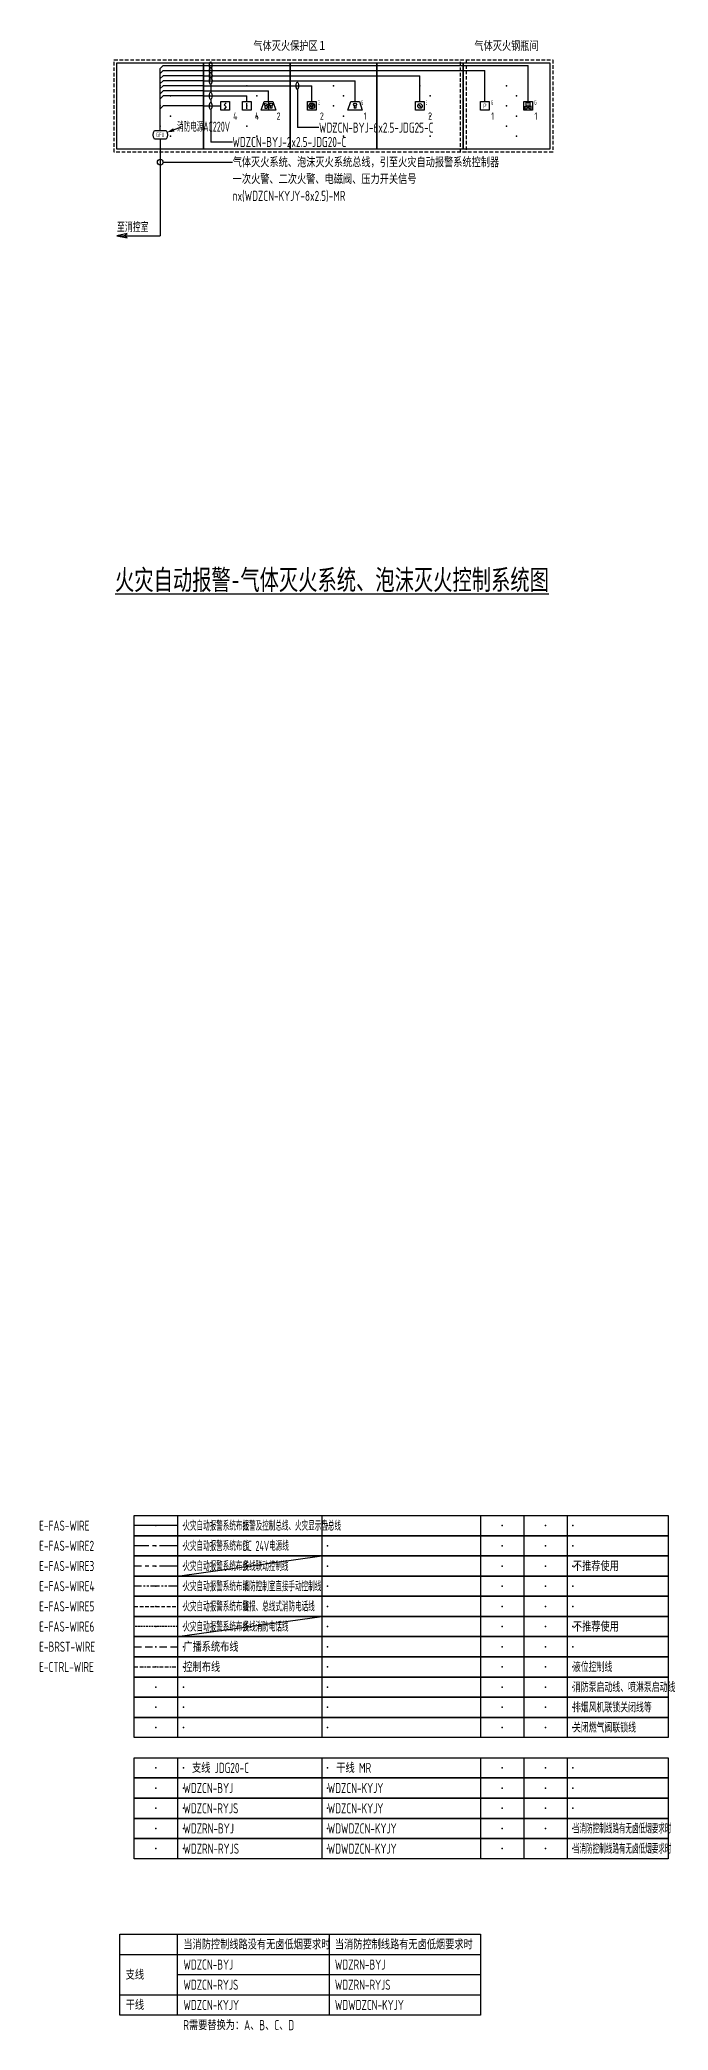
# Model space of a CAD drawing. Header units: millimetres. Extents: x -610917 to 349982, y -134386 to 210510.
# Drawn here: x 87812 to 109587, y -71223 to -2206 of the extents above; entities that cross this region are included whole.
import ezdxf
from ezdxf import colors
from ezdxf.entities.mleader import LeaderData, LeaderLine
from ezdxf.enums import TextEntityAlignment as Align
from ezdxf.math import Vec2, Vec3

# ---------------------------------------------------------------- set-up
doc = ezdxf.new("R2010")
doc.units = ezdxf.units.MM
doc.header["$LTSCALE"] = 500
doc.header["$MEASUREMENT"] = 0
for name, pattern in [('BORDER', [1.75, 0.5, -0.25, 0.5, -0.25, 0, -0.25]), ('BORDER2', [0.875, 0.25, -0.125, 0.25, -0.125, 0, -0.125]), ('CENTER', [2, 1.25, -0.25, 0.25, -0.25]), ('HIDDEN', [0.375, 0.25, -0.125]), ('HIDDEN2', [0.1875, 0.125, -0.0625]), ('PHANTOM', [2.5, 1.25, -0.25, 0.25, -0.25, 0.25, -0.25]), ('PHANTOM2', [1.25, 0.625, -0.125, 0.125, -0.125, 0.125, -0.125])]:
    doc.linetypes.add(name, pattern=pattern)
doc.layers.get('0').update_dxf_attribs({"linetype": 'CONTINUOUS'})
for name, color, linetype in [('E-BRST-WIRE', 2, 'BORDER'), ('E-CTRL-WIRE', 3, 'BORDER2'), ('E-FAS-DEVC', 3, 'CONTINUOUS'), ('E-FAS-WIRE', 4, 'CONTINUOUS'), ('E-FAS-WIRE2', 1, 'CENTER'), ('E-FAS-WIRE3', 4, 'PHANTOM'), ('E-FAS-WIRE4', 4, 'PHANTOM2'), ('E-FAS-WIRE5', 4, 'HIDDEN'), ('E-FAS-WIRE6', 6, 'HIDDEN2'), ('E-REQU-DIMS', 30, 'CONTINUOUS'), ('E-UNIV-DIAG', 2, 'CONTINUOUS'), ('E-UNIV-DIAG2', 2, 'HIDDEN'), ('E-UNIV-EL', 140, 'CONTINUOUS'), ('E-UNIV-NOTE', 6, 'CONTINUOUS')]:
    doc.layers.add(name, color=color, linetype=linetype)
doc.styles.add('TH-STYLE1', font='Stfangso_0.ttf', dxfattribs={"width": 0.7})
doc.styles.add('TH-STYLE3', font='tssdeng.shx', dxfattribs={"width": 0.7, "bigfont": 'tssdchn.shx'})

msp = doc.modelspace()

# ---------------------------------------------------------------- texts
at = {"layer": 'E-UNIV-NOTE', "style": 'TH-STYLE3', "width": 0.7}
for s, p in [('气体灭火保护区１', (96486, -2400)), ('气体灭火钢瓶间', (103986, -2400))]:
    msp.add_text(s, height=350, rotation=360, dxfattribs=at).set_placement(p, align=Align.MIDDLE)
at = {"layer": 'E-UNIV-NOTE', "style": 'TH-STYLE3'}
for s, height, width, p in [('4', 250, 0.7, (94586, -4850)), ('4', 250, 0.7, (95336, -4850)), ('2', 250, 0.7, (96086, -4850)), ('2', 250, 0.7, (97586, -4850)), ('1', 250, 0.7, (99086, -4850)), ('2', 250, 0.7, (101336, -4850)), ('1', 250, 0.7, (103505, -4850)), ('1', 250, 0.7, (105005, -4850)), ('消防电源AC220V', 350, 0.5, (93486, -5200))]:
    msp.add_text(s, height=height, dxfattribs=dict(at, width=width)).set_placement(p, align=Align.MIDDLE)
for s, width, p in [('WDZCN-BYJ-6x2.5-JDG25-C', 0.7, (97486, -5250)), ('WDZCN-BYJ-2x2.5-JDG20-C', 0.7, (94486, -5750)), ('至消控室', 0.6, (90486, -8700)), ('E-FAS-WIRE', 0.7, (87787, -53727)), ('火灾自动报警系统布线', 0.5, (92787, -53727)), ('报警及控制总线、火灾显示盘总线 ', 0.5, (94837, -53727)), ('E-FAS-WIRE2', 0.7, (87787, -54427)), ('火灾自动报警系统布线', 0.5, (92787, -54427)), ('DC 24V电源线', 0.5, (94837, -54427)), ('E-FAS-WIRE3', 0.7, (87787, -55127)), ('火灾自动报警系统布线', 0.5, (92787, -55127)), ('多线联动控制线', 0.5, (94837, -55127)), ('不推荐使用', 0.7, (106287, -55127)), ('E-FAS-WIRE4', 0.7, (87787, -55827)), ('火灾自动报警系统布线', 0.5, (92787, -55827)), ('消防控制室直接手动控制线', 0.5, (94837, -55827)), ('E-FAS-WIRE5', 0.7, (87787, -56527)), ('火灾自动报警系统布线', 0.5, (92787, -56527)), ('警报、总线式消防电话线', 0.5, (94837, -56527)), ('E-FAS-WIRE6', 0.7, (87787, -57227)), ('火灾自动报警系统布线', 0.5, (92787, -57227)), ('多线消防电话线', 0.5, (94837, -57227)), ('不推荐使用', 0.7, (106287, -57227)), ('E-BRST-WIRE', 0.7, (87787, -57927)), ('E-CTRL-WIRE', 0.7, (87787, -58627)), ('控制布线', 0.7, (92787, -58627)), ('支线 JDG20-C', 0.7, (93087, -62127)), ('干线 MR', 0.7, (98087, -62127)), ('WDZCN-BYJ', 0.7, (92787, -62827)), ('WDZCN-KYJY', 0.7, (97787, -62827)), ('WDZCN-RYJS', 0.7, (92787, -63527)), ('WDZCN-KYJY', 0.7, (97787, -63527)), ('WDZRN-BYJ', 0.7, (92787, -64227)), ('WDWDZCN-KYJY', 0.7, (97787, -64227)), ('当消防控制线路有无卤低烟要求时', 0.5, (106287, -64227)), ('WDZRN-RYJS', 0.7, (92787, -64927)), ('WDWDZCN-KYJY', 0.7, (97787, -64927)), ('当消防控制线路有无卤低烟要求时', 0.5, (106287, -64927)), ('当消防控制线路没有无卤低烟要求时', 0.7, (92787, -68247)), ('当消防控制线路有无卤低烟要求时', 0.7, (98037, -68247)), ('WDZCN-BYJ', 0.7, (92787, -68947)), ('WDZRN-BYJ', 0.7, (98037, -68947)), ('支线', 0.7, (90787, -69297)), ('WDZCN-RYJS', 0.7, (92787, -69647)), ('WDZRN-RYJS', 0.7, (98037, -69647)), ('干线', 0.7, (90787, -70347)), ('WDZCN-KYJY', 0.7, (92787, -70347)), ('WDWDZCN-KYJY', 0.7, (98037, -70347)), ('R需要替换为：A、B、C、D', 0.7, (92787, -71047))]:
    msp.add_text(s, height=350, dxfattribs=dict(at, width=width)).set_placement(p, align=Align.MIDDLE_LEFT)
at = {"layer": 'E-UNIV-NOTE', "linetype": 'Continuous', "style": 'TH-STYLE3', "width": 0.7}
msp.add_text('广播系统布线', height=350, dxfattribs=at).set_placement((92787, -57927), align=Align.MIDDLE_LEFT)
at = {"layer": 'E-UNIV-NOTE', "color": 1, "style": 'TH-STYLE3', "width": 0.6}
for s, p in [('液位控制线', (106287, -58627)), ('消防泵启动线、喷淋泵启动线', (106287, -59327)), ('排烟风机联锁关闭线等', (106287, -60027)), ('关闭燃气阀联锁线', (106287, -60727))]:
    msp.add_text(s, height=350, dxfattribs=at).set_placement(p, align=Align.MIDDLE_LEFT)
at = {"layer": 'E-UNIV-NOTE', "insert": (97936, -20968), "char_height": 700, "attachment_point": 5, "style": 'TH-STYLE1'}
msp.add_mtext('{\\L火灾自动报警-气体灭火系统、泡沫灭火控制系统图}', dxfattribs=at)

# ---------------------------------------------------------------- blocks, each defined once
blk = doc.blocks.new('E-ES01')
blk.add_lwpolyline([(0, 3000), (3000, 3000), (3000, 0), (0, 0)], close=True)
for p in [(1500, 2200), (1500, 1500), (1850, 1850), (1500, 800), (1850, 1150), (1850, 450)]:
    blk.add_point(p)
blk = doc.blocks.new('E-BKTS2')
for p, q in [((0, 0), (185, 0)), ((0, -7), (0, 0)), ((185, 0), (185, -7)), ((185, -7), (0, -7))]:
    blk.add_line(p, q)
at = {"linetype": 'Continuous'}
for p, q in [((15, 0), (15, -7)), ((65, 0), (65, -7)), ((120, 0), (120, -7)), ((135, 0), (135, -7)), ((150, 0), (150, -7))]:
    blk.add_line(p, q, dxfattribs=at)
for p in [(7.5, -3.5), (17, -3.5), (67, -3.5), (127.5, -3.5), (142.5, -3.5), (152, -3.5)]:
    blk.add_point(p, dxfattribs=at)
blk = doc.blocks.new('E-BFAS110')
blk.add_lwpolyline([(-1.5, -1.5), (-1.5, 1.5), (1.5, 1.5), (1.5, -1.5)], close=True)
at = {"layer": 'E-UNIV-EL'}
blk.add_lwpolyline([(0.35, 1.06), (-0.35, 0.35), (0.35, -0.35), (-0.35, -1.06)], dxfattribs=at)
blk = doc.blocks.new('E-BFAS120')
blk.add_lwpolyline([(-1.5, -1.5), (-1.5, 1.5), (1.5, 1.5), (1.5, -1.5)], close=True)
at = {"layer": 'E-UNIV-EL'}
blk.add_line((0, -1), (0, 1), dxfattribs=at)
at = {"layer": 'E-UNIV-EL', "const_width": 0.25}
blk.add_lwpolyline([(-0.125, -0.75, 1), (0.125, -0.75, 1)], format="xyb", close=True, dxfattribs=at)
blk = doc.blocks.new('E-BGFS110')
blk.add_lwpolyline([(-2, 1.5), (2, 1.5, -0.333333), (2, -1.5), (-2, -1.5, -0.333333)], format="xyb", close=True)
at = {"layer": 'E-UNIV-EL', "style": 'TH-STYLE3', "width": 0.7}
blk.add_attdef('F', text='', height=1.5, dxfattribs=at).set_placement((0, 0), align=Align.MIDDLE)
blk = doc.blocks.new('E-BGFS210')
blk.add_lwpolyline([(-1.5, -1.5), (-1.5, 1.5), (1.5, 1.5), (1.5, -1.5)], close=True)
at = {"layer": 'E-UNIV-EL'}
blk.add_line((0, 0.625), (0, -0.625), dxfattribs=at)
for radius in [1, 0.5]:
    blk.add_circle((0, 0), radius, dxfattribs=at)
at = {"layer": 'E-UNIV-EL', "style": 'TH-STYLE3', "width": 0.5}
blk.add_attdef('F', text='', height=1.5, dxfattribs=at).set_placement((2.5, 1.25), align=Align.MIDDLE)
blk = doc.blocks.new('E-BGFS220')
blk.add_lwpolyline([(-1.5, -1.5), (-1.5, 1.5), (1.5, 1.5), (1.5, -1.5)], close=True)
at = {"layer": 'E-UNIV-EL', "style": 'TH-STYLE3'}
for height, width, p in [(1.7, 0.7, (0, 0)), (1.5, 0.5, (2.5, 1.25))]:
    blk.add_attdef('F', text='', height=height, dxfattribs=dict(at, width=width)).set_placement(p, align=Align.MIDDLE)
blk = doc.blocks.new('E-BFAS330')
blk.add_lwpolyline([(-2.5, -1.5), (-1.5, 1.5), (1.5, 1.5), (2.5, -1.5)], close=True)
at = {"layer": 'E-UNIV-EL'}
for p, q in [((-1.56, 1), (-0.24, 0.6)), ((-1.1, 0), (-1.56, 1)), ((-0.5, 0), (-1.3, 0)), ((-1.3, 0), (-1.3, -0.8)), ((-0.7, 0), (-0.24, 0.6)), ((-0.5, 0), (-0.5, -0.8)), ((0, 1.5), (0, -1.5)), ((0.6, 0.1), (0.6, -0.8)), ((1.2, 0.1), (1.2, -0.8)), ((-1.3, -0.8), (-0.5, -0.8)), ((1.2, -0.8), (0.6, -0.8))]:
    blk.add_line(p, q, dxfattribs=at)
blk.add_circle((0.9, 0.5), 0.5, dxfattribs=at)
blk = doc.blocks.new('E-BGFS310')
blk.add_lwpolyline([(-2.5, -1.5), (-1.5, 1.5), (1.5, 1.5), (2.5, -1.5)], close=True)
at = {"layer": 'E-UNIV-EL'}
for p, q in [((-0.3, 0.1), (-0.3, -0.8)), ((0.3, 0.1), (0.3, -0.8)), ((0.3, -0.8), (-0.3, -0.8))]:
    blk.add_line(p, q, dxfattribs=at)
blk.add_circle((0, 0.5), 0.5, dxfattribs=at)
at = {"layer": 'E-UNIV-EL', "style": 'TH-STYLE3', "width": 0.5}
blk.add_attdef('F', text='', height=1.5, dxfattribs=at).set_placement((2.5, 1.25), align=Align.MIDDLE)
blk = doc.blocks.new('E-BFAS730')
blk.add_lwpolyline([(-1.5, -1.5), (-1.5, 1.5), (1.5, 1.5), (1.5, -1.5)], close=True)
at = {"layer": 'E-UNIV-EL'}
blk.add_line((-0.71, 0.71), (0.71, -0.71), dxfattribs=at)
blk.add_circle((0, 0), 0.8, dxfattribs=at)
at = {"layer": 'E-UNIV-EL', "style": 'TH-STYLE3', "width": 0.5}
blk.add_attdef('F', text='', height=1.5, dxfattribs=at).set_placement((2.25, 1.25), align=Align.MIDDLE)
blk = doc.blocks.new('E-BGFS410')
blk.add_lwpolyline([(-1.5, -1.5), (-1.5, 1.5), (1.5, 1.5), (1.5, -1.5)], close=True)
at = {"layer": 'E-UNIV-EL'}
for p, q in [((-0.65, 1.3), (0.65, 1.3)), ((-0.65, 0), (-0.65, 1.3)), ((-0.65, 0), (0.65, 0)), ((0, 0), (0, -0.7)), ((0.65, 0), (0.65, 1.3))]:
    blk.add_line(p, q, dxfattribs=at)
blk.add_lwpolyline([(1, -1.28), (1, -0.12), (-1, -1.28), (-1, -0.12)], close=True, dxfattribs=at)
at = {"layer": 'E-UNIV-EL', "style": 'TH-STYLE3'}
for height, width, p in [(1, 0.7, (0, 0.65)), (1.5, 0.5, (2.5, 1.25))]:
    blk.add_attdef('F', text='', height=height, dxfattribs=dict(at, width=width)).set_placement(p, align=Align.MIDDLE)
blk = doc.blocks.new('_DotBlank')
at = {"color": 0, "linetype": 'ByBlock', "lineweight": -2}
blk.add_line((-0.5, 0), (-1, 0), dxfattribs=at)
blk.add_circle((0, 0), 0.5, dxfattribs=at)

# ---------------------------------------------------------------- linework, layer by layer
at = {"layer": 'E-BRST-WIRE'}
msp.add_line((91087, -57927), (92587, -57927), dxfattribs=at)
at = {"layer": 'E-CTRL-WIRE'}
msp.add_line((91087, -58627), (92587, -58627), dxfattribs=at)
at = {"layer": 'E-FAS-DEVC'}
msp.add_line((92691, -5243), (92456, -5329), dxfattribs=at)
msp.add_lwpolyline([(92456, -5329, 125, 0, 0), (92221, -5414, 0, 0, 0)], format="xyseb", dxfattribs=at)
at = {"layer": 'E-FAS-WIRE'}
for p, q in [((91986, -3200), (92086, -3100)), ((91986, -4600), (91986, -3200)), ((91986, -3375), (92086, -3275)), ((91986, -3550), (92086, -3450)), ((92086, -3100), (93486, -3100)), ((92086, -3275), (93486, -3275)), ((93486, -3450), (92086, -3450)), ((93486, -3100), (96486, -3100)), ((93486, -3275), (96486, -3275)), ((93486, -3450), (96486, -3450)), ((96486, -3100), (99486, -3100)), ((96486, -3275), (99486, -3275)), ((96486, -3450), (99486, -3450)), ((99486, -3100), (102486, -3100)), ((99486, -3275), (102486, -3275)), ((99486, -3450), (100986, -3450)), ((100986, -4350), (100986, -3450)), ((102486, -3100), (104736, -3100)), ((102486, -3275), (103236, -3275)), ((103236, -4350), (103236, -3275)), ((104736, -4350), (104736, -3100)), ((91986, -3725), (92086, -3625)), ((91986, -3900), (92086, -3800)), ((91986, -4075), (92086, -3975)), ((93486, -3625), (92086, -3625)), ((93486, -3800), (92086, -3800)), ((93486, -3975), (92086, -3975)), ((93486, -3625), (96486, -3625)), ((93486, -3800), (96486, -3800)), ((93486, -3975), (95736, -3975)), ((95736, -4350), (95736, -3975)), ((96486, -3625), (98736, -3625)), ((96486, -3800), (97236, -3800)), ((97236, -4350), (97236, -3800)), ((98736, -4350), (98736, -3625)), ((91986, -4250), (92086, -4150)), ((91986, -4600), (92086, -4500)), ((91986, -5350), (91986, -4600)), ((93486, -4150), (92086, -4150)), ((93486, -4500), (92086, -4500)), ((93486, -4150), (94986, -4150)), ((93486, -4500), (94086, -4500)), ((94986, -4350), (94986, -4150)), ((91986, -5650), (91986, -6000)), ((91986, -6000), (91986, -9000)), ((90486, -9000), (91986, -9000)), ((92587, -53727), (91087, -53727))]:
    msp.add_line(p, q, dxfattribs=at)
msp.add_lwpolyline([(90486, -9000), (90839, -9075), (90739, -9000), (90839, -8925), (90486, -9000)], dxfattribs=at)
at = {"layer": 'E-FAS-WIRE2'}
msp.add_line((92587, -54427), (91087, -54427), dxfattribs=at)
at = {"layer": 'E-FAS-WIRE3'}
msp.add_line((92587, -55127), (91087, -55127), dxfattribs=at)
at = {"layer": 'E-FAS-WIRE4'}
msp.add_line((92587, -55827), (91087, -55827), dxfattribs=at)
at = {"layer": 'E-FAS-WIRE5'}
msp.add_line((91087, -56527), (92587, -56527), dxfattribs=at)
at = {"layer": 'E-FAS-WIRE6'}
msp.add_line((92587, -57227), (91087, -57227), dxfattribs=at)
at = {"layer": 'E-UNIV-DIAG'}
for p, q in [((97837, -67897), (97837, -70697)), ((90587, -68597), (103087, -68597)), ((92587, -69297), (103087, -69297)), ((90587, -69997), (103087, -69997))]:
    msp.add_line(p, q, dxfattribs=at)
msp.add_lwpolyline([(90587, -70697), (90587, -67897), (103087, -67897), (103087, -70697)], close=True, dxfattribs=at)
msp.add_lwpolyline([(92587, -70697), (92587, -67897)], dxfattribs=at)
at = {"layer": 'E-UNIV-DIAG2'}
for points in [[(90386, -6100), (90386, -2900), (102586, -2900), (102586, -6100)], [(102386, -6100), (102386, -2900), (105586, -2900), (105586, -6100)]]:
    msp.add_lwpolyline(points, close=True, dxfattribs=at)
at = {"layer": 'E-UNIV-NOTE'}
for p, q in [((93736, -3750), (93736, -4025)), ((96736, -3925), (96736, -5250)), ((93736, -4275), (93736, -4375)), ((93736, -4625), (93736, -5750)), ((97486, -5250), (96736, -5250)), ((94486, -5750), (93736, -5750)), ((92587, -55477), (97587, -54777)), ((92587, -57577), (97587, -56877))]:
    msp.add_line(p, q, dxfattribs=at)
for centre in [(93736, -3100), (93736, -3275), (93736, -3450), (93736, -3625), (93736, -4150), (96736, -3800), (93736, -4500)]:
    msp.add_ellipse(centre, major_axis=(0, -125), ratio=0.35, dxfattribs=at)

# ---------------------------------------------------------------- block references
at = {"layer": 'E-FAS-DEVC', "xscale": 100, "yscale": 100, "zscale": 100}
for name, p in [('E-BFAS110', (94236, -4500)), ('E-BFAS120', (94986, -4500)), ('E-BFAS330', (95736, -4500))]:
    msp.add_blockref(name, p, dxfattribs=at)
for name, p, values in [('E-BGFS210', (97236, -4500), {'F': 'G'}), ('E-BGFS310', (98736, -4500), {'F': 'G'}), ('E-BFAS730', (100986, -4500), {'F': 'E'}), ('E-BGFS110', (91986, -5500), {'F': 'GFU'})]:
    msp.add_blockref(name, p, dxfattribs=at).add_auto_attribs(values)
at = {"layer": 'E-FAS-DEVC'}
ref = msp.add_blockref('E-BGFS220', (103236, -4500), dxfattribs=dict(at, xscale=100, yscale=100, zscale=100))
ref.add_attrib('F', 'G', dxfattribs={"layer": 'E-UNIV-EL', "height": 150, "style": 'TH-STYLE3', "width": 0.5}).set_placement((103486, -4375), align=Align.MIDDLE)
ref.add_attrib('F', 'P', dxfattribs={"layer": 'E-UNIV-EL', "height": 170, "style": 'TH-STYLE3', "width": 0.7}).set_placement((103236, -4500), align=Align.MIDDLE)
ref = msp.add_blockref('E-BGFS410', (104736, -4500), dxfattribs=dict(at, xscale=100, yscale=100, zscale=100))
ref.add_attrib('F', 'M', dxfattribs={"layer": 'E-UNIV-EL', "height": 100, "style": 'TH-STYLE3', "width": 0.7}).set_placement((104736, -4435), align=Align.MIDDLE)
ref.add_attrib('F', 'G', dxfattribs={"layer": 'E-UNIV-EL', "height": 150, "style": 'TH-STYLE3', "width": 0.5}).set_placement((104986, -4375), align=Align.MIDDLE)
at = {"layer": 'E-UNIV-DIAG'}
for p in [(90486, -6000), (93486, -6000), (96486, -6000), (99486, -6000), (102486, -6000)]:
    msp.add_blockref('E-ES01', p, dxfattribs=at)
at = {"layer": 'E-UNIV-DIAG', "xscale": 100, "yscale": 100, "zscale": 100}
for p in [(91087, -53377), (91087, -54077), (91087, -54777), (91087, -55477), (91087, -56177), (91087, -56877), (91087, -57577), (91087, -58277), (91087, -58977), (91087, -59677), (91087, -60377), (91087, -61777), (91087, -62477), (91087, -63177), (91087, -63877), (91087, -64577)]:
    msp.add_blockref('E-BKTS2', p, dxfattribs=at)

msp.set_redraw_order([(e.dxf.handle, doc.entitydb.next_handle()) for e in msp.query("TEXT MTEXT ATTDEF DIMENSION ARC_DIMENSION")])  # texts and dimensions are drawn at this point

# ---------------------------------------------------------------- leaders
at = {"layer": 'E-REQU-DIMS'}
ml = msp.add_multileader_mtext('Standard', dxfattribs=at)
ml.set_content('气体灭火系统、泡沫灭火系统总线，引至火灾自动报警系统控制器\\P一次火警、二次火警、电磁阀、压力开关信号\\Pnx(WDZCN-KYJY-8x2.5)-MR', color=6, style='TH-STYLE3')
ml.set_leader_properties()
ml.set_arrow_properties(name='DOTBLANK')
ml.build(insert=Vec2(0, 0))
ml.multileader.update_dxf_attribs({"dogleg_length": 2, "arrow_head_size": 200, "scale": 100})
ctx = ml.context
ctx.base_point, ctx.scale, ctx.char_height, ctx.arrow_head_size, ctx.landing_gap_size, ctx.plane_origin = Vec3(94486, -6450), 100, 350, 200, 9, Vec3(75862, -4996)
notes = []
notes.append((ctx, [(0, (1, 1, 0), (94286, -6450), (1, 0), 200, [(1, [(91986, -6450)], 0, [])])]))
ctx.mtext.insert, ctx.mtext.flow_direction = Vec3(94495, -6275), 5
for ctx, leaders in notes:
    for number, flags, end, landing, length, lines in leaders:
        leader = LeaderData()
        leader.index, (leader.has_last_leader_line, leader.has_dogleg_vector, leader.attachment_direction) = number, flags
        leader.last_leader_point, leader.dogleg_vector, leader.dogleg_length = Vec3(end), Vec3(landing), length
        for number, points, colour, breaks in lines:
            line = LeaderLine()
            line.index, line.vertices, line.color, line.breaks = number, Vec3.list(points), colors.encode_raw_color(colour), breaks
            leader.lines.append(line)
        ctx.leaders.append(leader)

doc.saveas('drawing.dxf')
